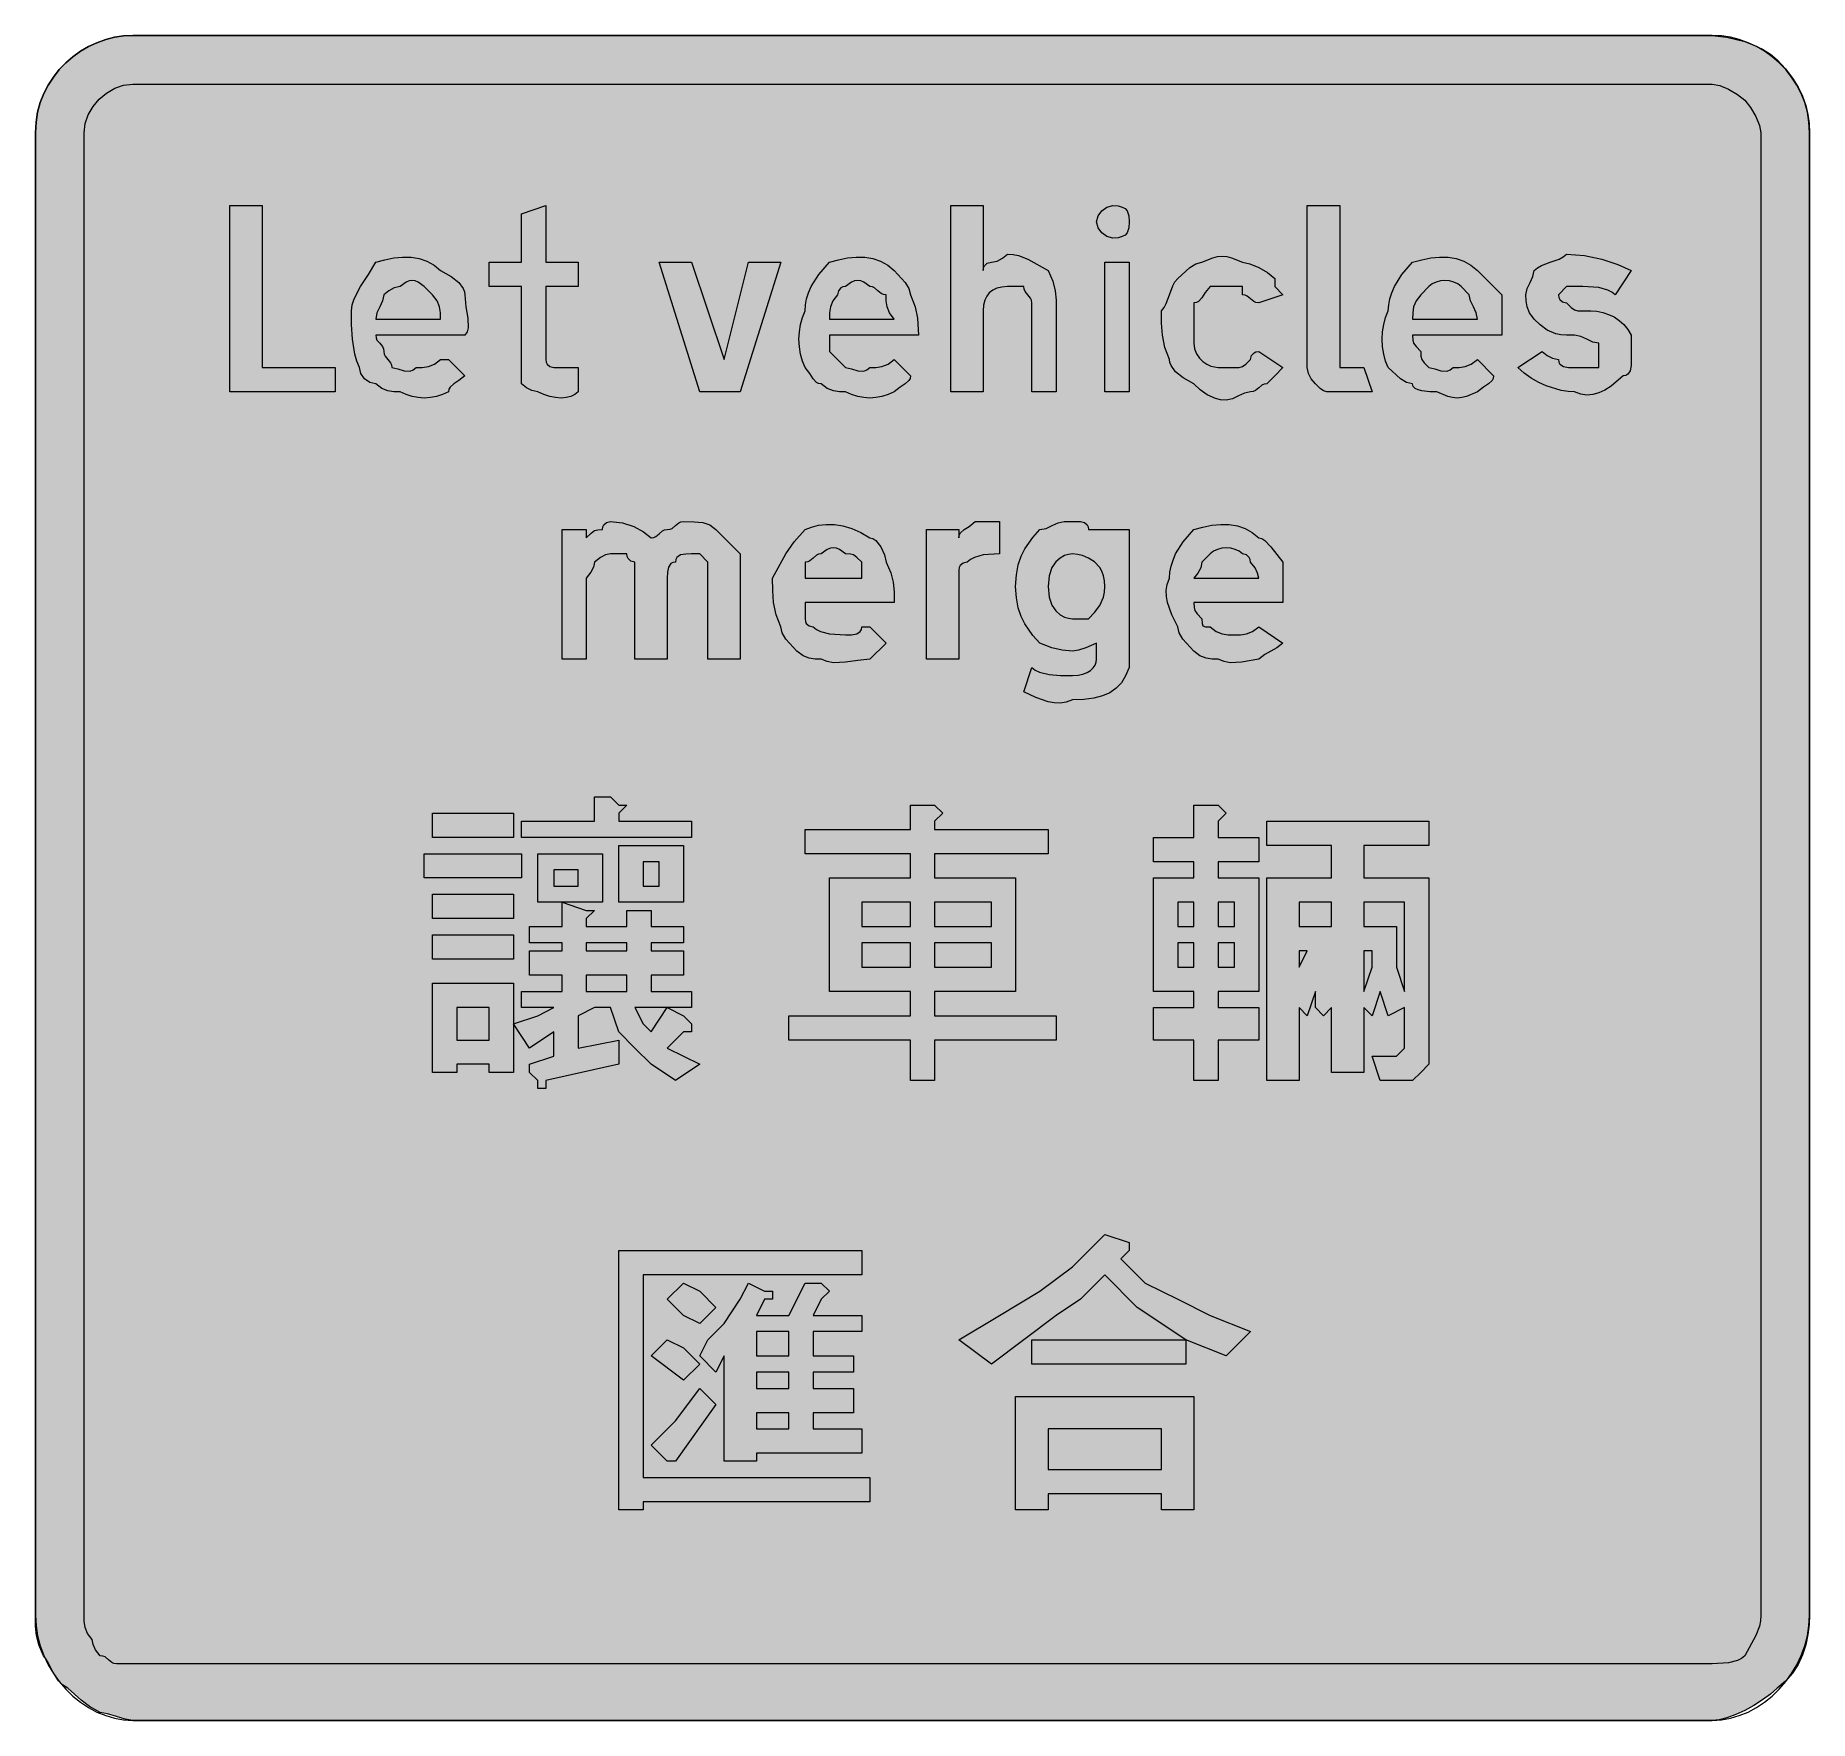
# Model space of a CAD drawing. Header units: metres. Extents: x 153 to 415, y 11 to 261.
import ezdxf

# ---------------------------------------------------------------- set-up
doc = ezdxf.new("R2010")
doc.units = ezdxf.units.M
for name, color, linetype, true_color in [('FILL_BLUE_0000FF', 7, 'Continuous', 0x0000ff), ('FILL_WHITE_FFFFFF', 7, 'Continuous', 0xffffff), ('STROKE_BLUE_0000FF', 7, 'Continuous', 0x0000ff)]:
    doc.layers.add(name, color=color, linetype=linetype, true_color=true_color)

msp = doc.modelspace()

# ---------------------------------------------------------------- hatches: boundary and pattern name
at = {"layer": 'FILL_BLUE_0000FF', "true_color": 0x0000ff}
h = msp.add_hatch(color=7, dxfattribs=at)
h.dxf.hatch_style = 1
h.paths.add_polyline_path([(400.95, 253.44), (402.04, 253.23), (403.35, 252.69), (404.66, 251.92), (405.75, 251.04), (406.63, 249.95), (407.4, 248.64), (407.94, 247.33), (408.15, 246.24), (408.15, 26.64), (408.1, 25.79), (407.94, 25.03), (407.4, 23.64), (405.75, 20.64), (405.25, 20.24), (404.66, 19.95), (403.35, 19.59), (400.95, 19.44), (166.95, 19.44), (164.55, 19.44), (164.15, 19.49), (163.84, 19.63), (163.35, 20.04), (162.86, 20.45), (162.55, 20.59), (162.15, 20.64), (161.46, 21.52), (161.1, 22.29), (160.95, 23.04), (160.26, 23.94), (159.9, 24.84), (159.77, 25.74), (159.75, 26.64), (159.75, 246.24), (159.91, 247.58), (160.37, 248.88), (161.08, 250.1), (162, 251.19), (163.09, 252.11), (164.31, 252.82), (165.61, 253.28), (166.95, 253.44), (400.95, 253.44)])
at = {"layer": 'FILL_WHITE_FFFFFF', "true_color": 0xffffff}
h = msp.add_hatch(color=7, dxfattribs=at)
h.dxf.hatch_style = 1
h.paths.add_polyline_path([(400.95, 260.64), (403.12, 260.41), (405.75, 259.74), (407.09, 259.23), (408.37, 258.61), (409.55, 257.88), (410.55, 257.04), (411.79, 255.69), (412.82, 254.34), (413.65, 252.99), (414.3, 251.64), (414.78, 250.29), (415.11, 248.94), (415.29, 247.59), (415.35, 246.24), (415.35, 26.64), (415.29, 25.24), (415.11, 23.77), (414.78, 22.27), (414.3, 20.79), (413.65, 19.36), (412.82, 18.03), (411.79, 16.85), (410.55, 15.84), (409.55, 14.94), (408.37, 14.08), (407.09, 13.27), (405.75, 12.54), (404.41, 11.93), (403.12, 11.45), (401.95, 11.15), (400.95, 11.04), (166.95, 11.04), (165.86, 11.23), (164.55, 11.64), (163.24, 12.05), (162.15, 12.24), (160.56, 13.14), (159.3, 14.04), (157.35, 15.84), (156.56, 16.34), (155.94, 16.93), (155.1, 18.24), (154.48, 19.55), (154.15, 20.14), (153.75, 20.64), (153.06, 22.25), (152.7, 23.64), (152.57, 25.03), (152.55, 26.64), (152.55, 246.24), (152.63, 247.79), (152.87, 249.27), (153.26, 250.69), (153.79, 252.03), (154.44, 253.3), (155.21, 254.49), (156.08, 255.59), (157.05, 256.59), (158.1, 257.5), (159.23, 258.3), (160.42, 258.99), (161.66, 259.57), (162.95, 260.03), (164.26, 260.37), (165.6, 260.57), (166.95, 260.64), (400.95, 260.64)])
h = msp.add_hatch(color=7, dxfattribs=at)
h.dxf.hatch_style = 1
h.paths.add_polyline_path([(181.35, 235.44), (186.15, 235.44), (186.15, 211.44), (196.95, 211.44), (196.95, 207.84), (181.35, 207.84), (181.35, 235.44)])
h = msp.add_hatch(color=7, dxfattribs=at)
h.dxf.hatch_style = 1
h.paths.add_polyline_path([(228.2, 212.24), (228.34, 211.95), (228.75, 211.59), (229.35, 211.44), (231.75, 211.44), (232.95, 211.44), (232.95, 207.84), (232.45, 207.45), (231.84, 207.16), (231.16, 207), (230.4, 206.94), (229.59, 207), (228.73, 207.16), (227.85, 207.45), (226.95, 207.84), (226.07, 208.03), (225.3, 208.44), (224.55, 209.04), (224.55, 211.44), (224.55, 223.44), (219.75, 223.44), (219.75, 227.04), (224.55, 227.04), (224.55, 234.24), (228.15, 235.44), (228.15, 227.04), (232.95, 227.04), (232.95, 223.44), (228.15, 223.44), (228.15, 212.64), (228.2, 212.24)])
h = msp.add_hatch(color=7, dxfattribs=at)
h.dxf.hatch_style = 1
h.paths.add_polyline_path([(292.95, 235.44), (292.95, 225.84), (293, 226.24), (293.14, 226.53), (293.55, 226.89), (294.15, 227.04), (295.03, 227.23), (295.8, 227.64), (296.55, 228.24), (297.4, 228.19), (298.16, 228.03), (299.55, 227.49), (302.55, 225.84), (303.24, 224.23), (303.6, 222.84), (303.73, 221.45), (303.75, 219.84), (303.75, 207.84), (300.15, 207.84), (300.15, 219.84), (300.15, 221.04), (300.1, 221.44), (299.96, 221.75), (299.55, 222.24), (299.14, 222.73), (299, 223.04), (298.95, 223.44), (296.55, 223.44), (295.71, 223.38), (294.97, 223.21), (294.36, 222.93), (293.85, 222.54), (293.46, 222.03), (293.17, 221.41), (293.01, 220.68), (292.95, 219.84), (292.95, 207.84), (288.15, 207.84), (288.15, 235.44), (292.95, 235.44)])
h = msp.add_hatch(color=7, dxfattribs=at)
h.dxf.hatch_style = 1
h.paths.add_polyline_path([(314.51, 232.16), (314.25, 231.39), (313.96, 231.08), (313.54, 230.85), (312.94, 230.69), (312.15, 230.64), (311.27, 230.85), (310.5, 231.39), (309.96, 232.16), (309.75, 233.04), (309.96, 233.92), (310.5, 234.69), (311.27, 235.23), (312.15, 235.44), (312.94, 235.39), (313.54, 235.23), (313.96, 235), (314.25, 234.69), (314.51, 233.92), (314.55, 233.04), (314.51, 232.16)])
h = msp.add_hatch(color=7, dxfattribs=at)
h.dxf.hatch_style = 1
h.paths.add_polyline_path([(340.95, 235.44), (345.75, 235.44), (345.75, 212.64), (345.75, 211.44), (346.95, 211.44), (348.15, 211.44), (349.35, 211.44), (350.55, 207.84), (346.95, 207.84), (344.55, 207.84), (343.84, 207.86), (343.35, 207.99), (342.86, 208.35), (342.15, 209.04), (341.55, 209.79), (341.14, 210.56), (340.95, 211.44), (340.95, 235.44)])
h = msp.add_hatch(color=7, dxfattribs=at)
h.dxf.hatch_style = 1
h.paths.add_polyline_path([(204.75, 207.99), (203.85, 208.35), (202.95, 209.04), (202.07, 209.25), (201.3, 209.79), (200.76, 210.56), (200.55, 211.44), (200.15, 212.39), (199.86, 213.43), (199.5, 215.64), (199.37, 217.85), (199.35, 219.84), (199.46, 220.74), (199.74, 221.64), (200.7, 223.44), (201.88, 225.24), (202.95, 227.04), (204.3, 227.43), (205.63, 227.7), (206.94, 227.82), (208.2, 227.79), (209.41, 227.59), (210.54, 227.21), (211.6, 226.63), (212.55, 225.84), (214.12, 224.94), (215.25, 224.04), (215.92, 223.14), (216.09, 222.69), (216.15, 222.24), (216.32, 220.46), (216.6, 218.79), (216.66, 217.35), (216.49, 216.74), (216.15, 216.24), (202.95, 216.24), (203, 215.84), (203.14, 215.53), (203.55, 215.04), (203.96, 214.55), (204.1, 214.24), (204.15, 213.84), (204.2, 213.44), (204.34, 213.13), (204.75, 212.64), (205.16, 212.15), (205.3, 211.84), (205.35, 211.44), (206.25, 211.27), (207.15, 210.99), (208.05, 210.93), (208.5, 211.1), (208.95, 211.44), (209.85, 211.46), (210.75, 211.59), (211.65, 211.95), (212.55, 212.64), (213.75, 212.64), (216.15, 210.24), (215.27, 209.53), (214.5, 209.04), (213.96, 208.55), (213.8, 208.24), (213.75, 207.84), (212.85, 207.45), (211.95, 207.16), (211.05, 207), (210.15, 206.94), (209.25, 207), (208.35, 207.16), (207.45, 207.45), (206.55, 207.84), (205.65, 207.86), (204.75, 207.99)])
h.paths.add_polyline_path([(212.53, 219.54), (212.4, 220.44), (212.04, 221.34), (211.35, 222.24), (210.15, 223.44), (209.25, 224.11), (208.8, 224.28), (208.35, 224.34), (207.9, 224.28), (207.45, 224.11), (206.55, 223.44), (205.67, 223.25), (204.9, 222.84), (204.15, 222.24), (203.96, 221.34), (203.55, 220.44), (203.14, 219.54), (202.95, 218.64), (212.55, 218.64), (212.53, 219.54)], flags=16)
h = msp.add_hatch(color=7, dxfattribs=at)
h.dxf.hatch_style = 1
h.paths.add_polyline_path([(262.95, 227.04), (256.95, 207.84), (250.95, 207.84), (244.95, 227.04), (249.75, 227.04), (254.55, 212.64), (258.15, 227.04), (262.95, 227.04)])
h = msp.add_hatch(color=7, dxfattribs=at)
h.dxf.hatch_style = 1
h.paths.add_polyline_path([(270.75, 207.99), (269.85, 208.35), (268.95, 209.04), (268.55, 209.09), (268.24, 209.25), (267.75, 209.79), (267.26, 210.56), (266.55, 211.44), (266.16, 212.39), (265.87, 213.43), (265.71, 214.52), (265.65, 215.64), (265.71, 216.76), (265.87, 217.85), (266.16, 218.89), (266.55, 219.84), (266.61, 220.74), (266.77, 221.64), (267.06, 222.54), (267.45, 223.44), (268.57, 225.24), (270.15, 227.04), (271.5, 227.43), (272.83, 227.7), (274.14, 227.82), (275.4, 227.79), (276.61, 227.59), (277.74, 227.21), (278.8, 226.63), (279.75, 225.84), (281.4, 224.04), (281.94, 223.14), (282.15, 222.24), (282.84, 220.46), (283.2, 218.79), (283.35, 216.24), (270.15, 216.24), (270.15, 213.84), (272.55, 211.44), (273.45, 211.27), (274.35, 210.99), (275.25, 210.93), (275.7, 211.1), (276.15, 211.44), (277.05, 211.46), (277.95, 211.59), (278.85, 211.95), (279.75, 212.64), (282.15, 210.24), (282.1, 209.84), (281.94, 209.53), (281.4, 209.04), (280.63, 208.55), (279.75, 207.84), (278.85, 207.45), (277.95, 207.16), (277.05, 207), (276.15, 206.94), (275.25, 207), (274.35, 207.16), (273.45, 207.45), (272.55, 207.84), (271.65, 207.86), (270.75, 207.99)])
h.paths.add_polyline_path([(279.06, 219.54), (278.7, 220.44), (278.57, 221.34), (278.55, 222.24), (278.15, 222.29), (277.84, 222.43), (277.35, 222.84), (276.86, 223.25), (276.55, 223.39), (276.15, 223.44), (275.25, 224.11), (274.8, 224.28), (274.35, 224.34), (273.9, 224.28), (273.45, 224.11), (272.55, 223.44), (272.15, 223.39), (271.86, 223.25), (271.5, 222.84), (271.35, 222.24), (270.66, 221.34), (270.3, 220.44), (270.17, 219.54), (270.15, 218.64), (279.75, 218.64), (279.06, 219.54)], flags=16)
h = msp.add_hatch(color=7, dxfattribs=at)
h.dxf.hatch_style = 1
h.paths.add_polyline_path([(310.95, 207.84), (310.95, 227.04), (314.55, 227.04), (314.55, 207.84), (310.95, 207.84)])
h = msp.add_hatch(color=7, dxfattribs=at)
h.dxf.hatch_style = 1
h.paths.add_polyline_path([(330.15, 211.44), (330.86, 211.46), (331.35, 211.59), (331.84, 211.95), (332.55, 212.64), (332.7, 213.24), (333.06, 213.65), (333.35, 213.79), (333.75, 213.84), (337.35, 211.44), (336.15, 210.24), (334.95, 209.04), (334.55, 208.99), (334.24, 208.85), (333.75, 208.44), (333.26, 208.03), (332.95, 207.89), (332.55, 207.84), (331.65, 207.65), (330.75, 207.24), (329.85, 206.83), (328.95, 206.64), (328.1, 206.69), (327.36, 206.85), (326.1, 207.39), (325.07, 208.16), (324.15, 209.04), (322.57, 209.94), (321.45, 210.84), (320.78, 211.74), (320.61, 212.19), (320.55, 212.64), (319.86, 214.44), (319.5, 216.24), (319.37, 218.04), (319.35, 219.84), (319.75, 220.34), (320.06, 220.93), (320.55, 222.24), (321.04, 223.55), (321.35, 224.14), (321.75, 224.64), (323.55, 226.29), (324.45, 226.83), (325.35, 227.04), (326.96, 227.71), (327.67, 227.88), (328.35, 227.94), (329.03, 227.88), (329.74, 227.71), (331.35, 227.04), (332.44, 226.83), (333.75, 226.29), (335.06, 225.52), (336.15, 224.64), (336.15, 223.44), (337.35, 222.24), (333.75, 221.04), (333.35, 221.09), (333.04, 221.23), (332.55, 221.64), (332.06, 222.05), (331.75, 222.19), (331.35, 222.24), (331.35, 223.44), (326.55, 223.44), (325.84, 222.56), (325.35, 221.79), (324.86, 221.25), (324.55, 221.09), (324.15, 221.04), (324.15, 215.04), (324.26, 214.2), (324.54, 213.46), (324.97, 212.85), (325.5, 212.34), (326.08, 211.95), (326.68, 211.66), (327.75, 211.44), (330.15, 211.44)])
h = msp.add_hatch(color=7, dxfattribs=at)
h.dxf.hatch_style = 1
h.paths.add_polyline_path([(357.9, 207.99), (357.37, 208.13), (356.94, 208.35), (356.66, 208.64), (356.55, 209.04), (355.65, 209.25), (354.75, 209.79), (352.95, 211.44), (352.56, 212.39), (352.27, 213.43), (352.11, 214.52), (352.05, 215.64), (352.11, 216.76), (352.27, 217.85), (352.56, 218.89), (352.95, 219.84), (353.01, 220.74), (353.17, 221.64), (353.46, 222.54), (353.85, 223.44), (354.97, 225.24), (356.55, 227.04), (357.9, 227.43), (359.23, 227.7), (360.54, 227.82), (361.8, 227.79), (363.01, 227.59), (364.14, 227.21), (365.2, 226.63), (366.15, 225.84), (369.75, 222.24), (369.75, 216.24), (356.55, 216.24), (356.57, 215.53), (356.7, 215.04), (357.06, 214.55), (357.75, 213.84), (357.77, 213.13), (357.9, 212.64), (358.26, 212.15), (358.95, 211.44), (359.85, 211.27), (360.75, 210.99), (361.65, 210.93), (362.1, 211.1), (362.55, 211.44), (363.45, 211.46), (364.35, 211.59), (365.25, 211.95), (366.15, 212.64), (368.55, 210.24), (368.5, 209.84), (368.34, 209.53), (367.8, 209.04), (367.03, 208.55), (366.15, 207.84), (364.54, 207.16), (363.83, 207), (363.15, 206.94), (362.47, 207), (361.76, 207.16), (360.15, 207.84), (359.08, 207.86), (357.9, 207.99)])
h.paths.add_polyline_path([(365.96, 219.54), (365.55, 220.44), (365.14, 221.34), (364.95, 222.24), (363.75, 223.44), (363.25, 223.83), (362.66, 224.11), (362.02, 224.28), (361.35, 224.34), (360.68, 224.28), (360.04, 224.11), (359.45, 223.83), (358.95, 223.44), (357.75, 222.24), (357.06, 221.34), (356.7, 220.44), (356.57, 219.54), (356.55, 218.64), (366.15, 218.64), (365.96, 219.54)], flags=16)
h = msp.add_hatch(color=7, dxfattribs=at)
h.dxf.hatch_style = 1
h.paths.add_polyline_path([(380.06, 220.35), (380.55, 219.99), (381.04, 219.86), (381.75, 219.84), (382.95, 219.84), (383.85, 219.78), (384.73, 219.61), (385.59, 219.33), (386.4, 218.94), (387.16, 218.43), (387.84, 217.81), (388.45, 217.08), (388.95, 216.24), (388.95, 212.64), (388.93, 211.76), (388.8, 210.99), (388.44, 210.45), (388.15, 210.29), (387.75, 210.24), (385.95, 208.68), (385.05, 208.11), (384.15, 207.69), (383.25, 207.44), (382.35, 207.37), (381.45, 207.5), (380.55, 207.84), (379.6, 207.9), (378.56, 208.06), (376.35, 208.74), (375.23, 209.25), (374.14, 209.86), (373.1, 210.6), (372.15, 211.44), (375.75, 213.84), (376.5, 213.24), (377.27, 212.83), (378.15, 212.64), (378.2, 212.24), (378.36, 211.95), (378.9, 211.59), (379.67, 211.46), (380.55, 211.44), (382.95, 211.44), (384.15, 211.44), (384.15, 213.84), (384.15, 215.04), (383.25, 215.23), (382.35, 215.64), (381.45, 216.05), (380.55, 216.24), (379.35, 216.24), (378.5, 216.29), (377.76, 216.45), (376.5, 216.99), (375.47, 217.76), (374.55, 218.64), (373.86, 219.54), (373.5, 220.44), (373.37, 221.34), (373.35, 222.24), (373.54, 223.14), (373.95, 224.04), (374.36, 224.94), (374.55, 225.84), (375.05, 226.24), (375.64, 226.55), (376.95, 227.04), (378.26, 227.53), (378.85, 227.84), (379.35, 228.24), (382.03, 228.03), (384.6, 227.49), (386.94, 226.72), (388.95, 225.84), (386.55, 222.24), (386.05, 222.64), (385.46, 222.93), (384.15, 223.29), (381.75, 223.44), (379.35, 223.44), (378.15, 222.24), (378.2, 221.84), (378.34, 221.55), (378.75, 221.19), (379.35, 221.04), (380.06, 220.35)])
h = msp.add_hatch(color=7, dxfattribs=at)
h.dxf.hatch_style = 1
h.paths.add_polyline_path([(234.15, 186.24), (234.86, 186.93), (235.35, 187.29), (235.84, 187.42), (236.55, 187.44), (236.6, 187.84), (236.74, 188.13), (237.15, 188.49), (237.75, 188.64), (239.53, 188.43), (241.2, 187.89), (242.64, 187.12), (243.75, 186.24), (244.15, 186.29), (244.46, 186.43), (244.95, 186.84), (245.44, 187.25), (245.75, 187.39), (246.15, 187.44), (246.55, 187.49), (246.86, 187.63), (247.35, 188.04), (247.84, 188.45), (248.15, 188.59), (248.55, 188.64), (250.14, 188.62), (251.4, 188.49), (252.43, 188.13), (253.35, 187.44), (256.95, 183.84), (256.95, 182.64), (256.95, 168.24), (252.15, 168.24), (252.15, 181.44), (252.15, 182.64), (250.95, 183.84), (249.75, 183.84), (248.87, 183.82), (248.1, 183.69), (247.56, 183.33), (247.4, 183.04), (247.35, 182.64), (246.95, 182.59), (246.66, 182.43), (246.3, 181.89), (246.17, 181.12), (246.15, 180.24), (246.15, 168.24), (241.35, 168.24), (241.35, 181.44), (241.35, 182.64), (240.75, 182.79), (240.34, 183.15), (240.2, 183.44), (240.15, 183.84), (237.75, 183.84), (237, 183.69), (236.23, 183.33), (235.35, 182.64), (235.2, 181.89), (234.84, 181.12), (234.15, 180.24), (234.15, 168.24), (230.55, 168.24), (230.55, 187.44), (234.15, 187.44), (234.15, 186.24)])
h = msp.add_hatch(color=7, dxfattribs=at)
h.dxf.hatch_style = 1
h.paths.add_polyline_path([(267.15, 168.39), (266.25, 168.75), (265.35, 169.44), (263.7, 171.24), (263.16, 172.14), (262.95, 173.04), (262.26, 174.84), (261.9, 176.64), (261.77, 178.44), (261.75, 180.24), (263.7, 183.84), (264.96, 185.64), (266.55, 187.44), (267.5, 187.83), (268.56, 188.1), (269.69, 188.22), (270.9, 188.19), (272.16, 187.99), (273.47, 187.61), (274.8, 187.03), (276.15, 186.24), (276.6, 186.13), (277.03, 185.85), (277.8, 184.89), (278.34, 183.71), (278.55, 182.64), (279.24, 181.03), (279.6, 179.64), (279.73, 178.25), (279.75, 176.64), (266.55, 176.64), (266.55, 174.24), (266.6, 173.84), (266.74, 173.55), (267.15, 173.19), (267.75, 173.04), (268.25, 172.64), (268.84, 172.35), (270.15, 171.99), (272.55, 171.84), (273.43, 171.86), (274.2, 171.99), (274.74, 172.35), (274.9, 172.64), (274.95, 173.04), (276.15, 173.04), (278.55, 170.64), (276.15, 168.24), (274.35, 168.07), (272.55, 167.79), (270.75, 167.73), (269.85, 167.9), (268.95, 168.24), (268.05, 168.26), (267.15, 168.39)])
h.paths.add_polyline_path([(274.95, 182.64), (274.24, 183.33), (273.75, 183.69), (273.26, 183.82), (272.55, 183.84), (271.65, 184.51), (271.2, 184.68), (270.75, 184.74), (270.3, 184.68), (269.85, 184.51), (268.95, 183.84), (268.55, 183.79), (268.24, 183.65), (267.75, 183.24), (267.26, 182.83), (266.95, 182.69), (266.55, 182.64), (266.55, 180.24), (274.95, 180.24), (274.95, 182.64)], flags=16)
h = msp.add_hatch(color=7, dxfattribs=at)
h.dxf.hatch_style = 1
h.paths.add_polyline_path([(289.4, 186.64), (289.56, 186.95), (290.1, 187.44), (290.87, 187.93), (291.75, 188.64), (295.35, 188.64), (295.35, 183.84), (292.95, 183.69), (291.64, 183.33), (291.05, 183.04), (290.55, 182.64), (289.95, 182.49), (289.54, 182.13), (289.4, 181.84), (289.35, 181.44), (289.35, 180.24), (289.35, 168.24), (284.55, 168.24), (284.55, 187.44), (289.35, 187.44), (289.35, 186.24), (289.4, 186.64)])
h = msp.add_hatch(color=7, dxfattribs=at)
h.dxf.hatch_style = 1
h.paths.add_polyline_path([(303.11, 169.95), (301.35, 170.64), (300.28, 171.78), (299.1, 173.49), (298.57, 174.59), (298.14, 175.87), (297.86, 177.35), (297.75, 179.04), (297.86, 180.73), (298.14, 182.21), (298.57, 183.49), (299.1, 184.59), (300.28, 186.3), (301.35, 187.44), (302.25, 187.63), (303.15, 188.04), (304.05, 188.45), (304.95, 188.64), (306.15, 188.64), (307.35, 188.64), (307.95, 188.49), (308.36, 188.13), (308.5, 187.84), (308.55, 187.44), (310.95, 187.44), (314.55, 187.44), (314.55, 167.04), (314.04, 165.8), (313.41, 164.77), (312.63, 163.94), (311.7, 163.29), (310.6, 162.81), (309.32, 162.48), (307.84, 162.3), (306.15, 162.24), (305.25, 161.9), (304.35, 161.75), (303.45, 161.78), (302.55, 161.94), (300.75, 162.58), (298.95, 163.44), (300.15, 167.04), (300.65, 166.64), (301.26, 166.35), (302.7, 165.99), (304.37, 165.86), (306.15, 165.84), (306.99, 165.89), (307.72, 166.05), (308.34, 166.28), (308.85, 166.59), (309.24, 166.95), (309.52, 167.36), (309.69, 167.79), (309.75, 168.24), (309.75, 170.64), (308.17, 169.95), (307.05, 169.59), (306.15, 169.44), (304.65, 169.59), (303.11, 169.95)])
h.paths.add_polyline_path([(305.01, 183.59), (304.35, 183.24), (303.69, 182.67), (303.11, 181.81), (302.7, 180.62), (302.55, 179.04), (302.7, 177.46), (303.11, 176.26), (303.69, 175.41), (304.35, 174.84), (305.01, 174.49), (305.59, 174.31), (306.15, 174.24), (308.55, 174.24), (309.43, 175.16), (310.2, 176.19), (310.74, 177.45), (310.9, 178.19), (310.95, 179.04), (310.9, 179.88), (310.74, 180.62), (310.51, 181.27), (310.2, 181.81), (309.43, 182.67), (308.55, 183.24), (307.67, 183.59), (306.9, 183.76), (306.15, 183.84), (305.59, 183.76), (305.01, 183.59)], flags=16)
h = msp.add_hatch(color=7, dxfattribs=at)
h.dxf.hatch_style = 1
h.paths.add_polyline_path([(325.95, 168.39), (325.05, 168.75), (324.15, 169.44), (322.5, 171.24), (321.96, 172.14), (321.75, 173.04), (320.89, 174.84), (320.25, 176.64), (320.09, 177.54), (320.06, 178.44), (320.21, 179.34), (320.55, 180.24), (320.61, 181.14), (320.78, 182.04), (321.06, 182.94), (321.45, 183.84), (322.57, 185.64), (324.15, 187.44), (325.5, 187.83), (326.83, 188.1), (328.14, 188.22), (329.4, 188.19), (330.61, 187.99), (331.74, 187.61), (332.8, 187.03), (333.75, 186.24), (334.2, 186.13), (334.65, 185.85), (335.55, 184.89), (337.35, 182.64), (337.35, 176.64), (324.15, 176.64), (324.17, 175.93), (324.3, 175.44), (324.66, 174.95), (325.35, 174.24), (325.37, 173.55), (325.5, 173.19), (325.86, 173.06), (326.55, 173.04), (327.45, 172.35), (328.35, 171.99), (329.25, 171.86), (330.15, 171.84), (331.05, 171.86), (331.95, 171.99), (332.85, 172.35), (333.75, 173.04), (337.35, 170.64), (336.45, 169.93), (335.55, 169.44), (334.65, 168.95), (333.75, 168.24), (331.2, 167.79), (329.53, 167.73), (328.65, 167.9), (327.75, 168.24), (326.85, 168.26), (325.95, 168.39)])
h.paths.add_polyline_path([(333.6, 180.99), (333.24, 181.76), (332.55, 182.64), (332.5, 183.04), (332.36, 183.33), (331.95, 183.69), (331.35, 183.84), (330.85, 184.23), (330.26, 184.51), (329.62, 184.68), (328.95, 184.74), (328.28, 184.68), (327.64, 184.51), (327.05, 184.23), (326.55, 183.84), (325.35, 182.64), (325.16, 181.76), (324.75, 180.99), (324.15, 180.24), (333.75, 180.24), (333.6, 180.99)], flags=16)
h = msp.add_hatch(color=7, dxfattribs=at)
h.dxf.hatch_style = 1
h.paths.add_polyline_path([(235.35, 144.24), (235.35, 147.84), (237.75, 147.84), (238.95, 146.64), (240.15, 146.64), (238.95, 145.44), (238.95, 144.24), (249.75, 144.24), (249.75, 141.84), (224.55, 141.84), (224.55, 144.24), (235.35, 144.24)])
h = msp.add_hatch(color=7, dxfattribs=at)
h.dxf.hatch_style = 1
h.paths.add_polyline_path([(223.35, 145.44), (223.35, 141.84), (211.35, 141.84), (211.35, 145.44), (223.35, 145.44)])
h = msp.add_hatch(color=7, dxfattribs=at)
h.dxf.hatch_style = 1
h.paths.add_polyline_path([(285.75, 144.24), (285.75, 143.04), (302.55, 143.04), (302.55, 139.44), (285.75, 139.44), (285.75, 135.84), (297.75, 135.84), (297.75, 119.04), (285.75, 119.04), (285.75, 115.44), (303.75, 115.44), (303.75, 111.84), (285.75, 111.84), (285.75, 105.84), (282.15, 105.84), (282.15, 111.84), (264.15, 111.84), (264.15, 115.44), (282.15, 115.44), (282.15, 119.04), (270.15, 119.04), (270.15, 135.84), (282.15, 135.84), (282.15, 139.44), (266.55, 139.44), (266.55, 143.04), (282.15, 143.04), (282.15, 146.64), (285.75, 146.64), (286.95, 145.44), (285.75, 144.24)])
h.paths.add_polyline_path([(282.15, 128.64), (282.15, 132.24), (274.95, 132.24), (274.95, 128.64), (282.15, 128.64)], flags=16)
h.paths.add_polyline_path([(274.95, 122.64), (282.15, 122.64), (282.15, 126.24), (274.95, 126.24), (274.95, 122.64)], flags=16)
h.paths.add_polyline_path([(285.75, 132.24), (285.75, 128.64), (294.15, 128.64), (294.15, 132.24), (285.75, 132.24)], flags=16)
h.paths.add_polyline_path([(294.15, 126.24), (285.75, 126.24), (285.75, 122.64), (294.15, 122.64), (294.15, 126.24)], flags=16)
h = msp.add_hatch(color=7, dxfattribs=at)
h.dxf.hatch_style = 1
h.paths.add_polyline_path([(327.75, 146.64), (328.95, 145.44), (327.75, 144.24), (327.75, 141.84), (333.75, 141.84), (333.75, 138.24), (327.75, 138.24), (327.75, 135.84), (333.75, 135.84), (333.75, 119.04), (327.75, 119.04), (327.75, 116.64), (333.75, 116.64), (333.75, 111.84), (327.75, 111.84), (327.75, 105.84), (324.15, 105.84), (324.15, 111.84), (318.15, 111.84), (318.15, 116.64), (324.15, 116.64), (324.15, 119.04), (318.15, 119.04), (318.15, 135.84), (324.15, 135.84), (324.15, 138.24), (318.15, 138.24), (318.15, 141.84), (324.15, 141.84), (324.15, 146.64), (326.55, 146.64), (327.75, 146.64)])
h.paths.add_polyline_path([(330.15, 128.64), (330.15, 132.24), (327.75, 132.24), (327.75, 128.64), (330.15, 128.64)], flags=16)
h.paths.add_polyline_path([(327.75, 122.64), (330.15, 122.64), (330.15, 126.24), (327.75, 126.24), (327.75, 122.64)], flags=16)
h.paths.add_polyline_path([(321.75, 132.24), (321.75, 128.64), (324.15, 128.64), (324.15, 132.24), (321.75, 132.24)], flags=16)
h.paths.add_polyline_path([(324.15, 126.24), (321.75, 126.24), (321.75, 122.64), (324.15, 122.64), (324.15, 126.24)], flags=16)
h = msp.add_hatch(color=7, dxfattribs=at)
h.dxf.hatch_style = 1
h.paths.add_polyline_path([(349.35, 135.84), (358.95, 135.84), (358.95, 109.44), (358.95, 108.24), (357.75, 107.04), (356.55, 105.84), (354.15, 105.84), (351.75, 105.84), (350.55, 109.44), (352.95, 109.44), (354.15, 109.44), (355.35, 110.64), (355.35, 111.84), (355.35, 116.64), (352.95, 115.44), (351.75, 119.04), (350.55, 115.44), (349.35, 116.64), (349.35, 107.04), (344.55, 107.04), (344.55, 116.64), (343.35, 115.44), (342.15, 116.64), (342.15, 119.04), (340.95, 115.44), (339.75, 116.64), (339.75, 105.84), (334.95, 105.84), (334.95, 135.84), (344.55, 135.84), (344.55, 140.64), (334.95, 140.64), (334.95, 144.24), (358.95, 144.24), (358.95, 140.64), (349.35, 140.64), (349.35, 135.84)])
h.paths.add_polyline_path([(340.95, 125.04), (339.75, 125.04), (339.75, 122.64), (340.95, 125.04)], flags=16)
h.paths.add_polyline_path([(349.35, 119.04), (350.55, 122.64), (350.55, 125.04), (349.35, 125.04), (349.35, 119.04)], flags=16)
h.paths.add_polyline_path([(355.35, 132.24), (349.35, 132.24), (349.35, 128.64), (354.15, 128.64), (354.15, 122.64), (355.35, 119.04), (355.35, 132.24)], flags=16)
h.paths.add_polyline_path([(344.55, 132.24), (339.75, 132.24), (339.75, 128.64), (344.55, 128.64), (344.55, 132.24)], flags=16)
h = msp.add_hatch(color=7, dxfattribs=at)
h.dxf.hatch_style = 1
h.paths.add_polyline_path([(224.55, 139.44), (224.55, 135.84), (210.15, 135.84), (210.15, 139.44), (224.55, 139.44)])
h = msp.add_hatch(color=7, dxfattribs=at)
h.dxf.hatch_style = 1
h.paths.add_polyline_path([(236.55, 132.24), (226.95, 132.24), (226.95, 139.44), (236.55, 139.44), (236.55, 132.24)])
h.paths.add_polyline_path([(232.95, 137.04), (229.35, 137.04), (229.35, 134.64), (232.95, 134.64), (232.95, 137.04)], flags=16)
h = msp.add_hatch(color=7, dxfattribs=at)
h.dxf.hatch_style = 1
h.paths.add_polyline_path([(248.55, 132.24), (238.95, 132.24), (238.95, 140.64), (248.55, 140.64), (248.55, 132.24)])
h.paths.add_polyline_path([(244.95, 138.24), (242.55, 138.24), (242.55, 134.64), (244.95, 134.64), (244.95, 138.24)], flags=16)
h = msp.add_hatch(color=7, dxfattribs=at)
h.dxf.hatch_style = 1
h.paths.add_polyline_path([(223.35, 133.44), (223.35, 129.84), (211.35, 129.84), (211.35, 133.44), (223.35, 133.44)])
h = msp.add_hatch(color=7, dxfattribs=at)
h.dxf.hatch_style = 1
h.paths.add_polyline_path([(248.55, 113.04), (246.15, 110.64), (250.95, 108.24), (247.35, 105.84), (243.75, 108.24), (241.35, 110.64), (238.95, 113.04), (237.75, 116.64), (235.35, 116.64), (232.95, 115.44), (232.95, 110.64), (238.95, 111.84), (238.95, 108.24), (228.15, 105.84), (228.15, 104.64), (226.95, 104.64), (226.95, 105.84), (225.75, 107.04), (225.75, 108.24), (229.35, 109.44), (229.35, 113.04), (225.75, 110.64), (223.35, 114.24), (226.95, 115.44), (229.35, 116.64), (224.55, 116.64), (224.55, 119.04), (230.55, 119.04), (230.55, 121.44), (225.75, 121.44), (225.75, 125.04), (230.55, 125.04), (230.55, 126.24), (225.75, 126.24), (225.75, 128.64), (230.55, 128.64), (230.55, 132.24), (234.15, 131.04), (235.35, 131.04), (234.15, 129.84), (234.15, 128.64), (240.15, 128.64), (240.15, 131.04), (242.55, 131.04), (243.75, 131.04), (243.75, 129.84), (243.75, 128.64), (248.55, 128.64), (248.55, 126.24), (243.75, 126.24), (243.75, 125.04), (248.55, 125.04), (248.55, 121.44), (243.75, 121.44), (243.75, 119.04), (249.75, 119.04), (249.75, 116.64), (246.15, 116.64), (248.55, 115.44), (249.75, 114.24), (249.75, 113.04), (248.55, 113.04)])
h.paths.add_polyline_path([(241.35, 116.64), (242.55, 114.24), (243.75, 113.04), (246.15, 116.64), (241.35, 116.64)], flags=16)
h.paths.add_polyline_path([(234.15, 126.24), (234.15, 125.04), (240.15, 125.04), (240.15, 126.24), (234.15, 126.24)], flags=16)
h.paths.add_polyline_path([(240.15, 121.44), (234.15, 121.44), (234.15, 119.04), (240.15, 119.04), (240.15, 121.44)], flags=16)
h = msp.add_hatch(color=7, dxfattribs=at)
h.dxf.hatch_style = 1
h.paths.add_polyline_path([(223.35, 127.44), (223.35, 123.84), (211.35, 123.84), (211.35, 127.44), (223.35, 127.44)])
h = msp.add_hatch(color=7, dxfattribs=at)
h.dxf.hatch_style = 1
h.paths.add_polyline_path([(223.35, 120.24), (223.35, 107.04), (219.75, 107.04), (219.75, 108.24), (214.95, 108.24), (214.95, 107.04), (211.35, 107.04), (211.35, 120.24), (223.35, 120.24)])
h.paths.add_polyline_path([(219.75, 116.64), (214.95, 116.64), (214.95, 111.84), (219.75, 111.84), (219.75, 116.64)], flags=16)
h = msp.add_hatch(color=7, dxfattribs=at)
h.dxf.hatch_style = 1
h.paths.add_polyline_path([(307.35, 73.44), (303.75, 71.04), (298.95, 67.44), (294.15, 63.84), (289.35, 67.44), (295.35, 71.04), (301.35, 74.64), (306.15, 78.24), (310.95, 83.04), (314.55, 81.84), (314.55, 80.64), (313.35, 79.44), (316.95, 75.84), (321.75, 73.44), (326.55, 71.04), (332.55, 68.64), (328.95, 65.04), (322.95, 67.44), (315.75, 72.24), (310.95, 77.04), (307.35, 73.44)])
h = msp.add_hatch(color=7, dxfattribs=at)
h.dxf.hatch_style = 1
h.paths.add_polyline_path([(238.95, 80.64), (274.95, 80.64), (274.95, 77.04), (242.55, 77.04), (242.55, 47.04), (276.15, 47.04), (276.15, 43.44), (242.55, 43.44), (242.55, 42.24), (238.95, 42.24), (238.95, 80.64)])
h = msp.add_hatch(color=7, dxfattribs=at)
h.dxf.hatch_style = 1
h.paths.add_polyline_path([(248.55, 71.04), (246.15, 73.44), (248.55, 75.84), (250.95, 74.64), (253.35, 72.24), (250.95, 69.84), (248.55, 71.04)])
h = msp.add_hatch(color=7, dxfattribs=at)
h.dxf.hatch_style = 1
h.paths.add_polyline_path([(258.15, 75.84), (260.55, 74.64), (261.75, 74.64), (261.75, 73.44), (260.55, 73.44), (259.35, 71.04), (264.15, 71.04), (266.55, 75.84), (268.95, 75.84), (270.15, 74.64), (268.95, 73.44), (267.75, 71.04), (274.95, 71.04), (274.95, 68.64), (267.75, 68.64), (267.75, 65.04), (273.75, 65.04), (273.75, 62.64), (267.75, 62.64), (267.75, 60.24), (273.75, 60.24), (273.75, 56.64), (267.75, 56.64), (267.75, 54.24), (274.95, 54.24), (274.95, 50.64), (259.35, 50.64), (259.35, 49.44), (254.55, 49.44), (254.55, 65.04), (253.35, 62.64), (250.95, 65.04), (252.15, 67.44), (254.55, 69.84), (256.95, 73.44), (258.15, 75.84)])
h.paths.add_polyline_path([(259.35, 60.24), (264.15, 60.24), (264.15, 62.64), (259.35, 62.64), (259.35, 60.24)], flags=16)
h.paths.add_polyline_path([(259.35, 56.64), (259.35, 54.24), (264.15, 54.24), (264.15, 56.64), (259.35, 56.64)], flags=16)
h.paths.add_polyline_path([(264.15, 68.64), (259.35, 68.64), (259.35, 65.04), (264.15, 65.04), (264.15, 68.64)], flags=16)
h = msp.add_hatch(color=7, dxfattribs=at)
h.dxf.hatch_style = 1
h.paths.add_polyline_path([(243.75, 65.04), (246.15, 67.44), (248.55, 66.24), (250.95, 63.84), (248.55, 61.44), (243.75, 65.04)])
h = msp.add_hatch(color=7, dxfattribs=at)
h.dxf.hatch_style = 1
h.paths.add_polyline_path([(300.15, 67.44), (322.95, 67.44), (322.95, 63.84), (300.15, 63.84), (300.15, 67.44)])
h = msp.add_hatch(color=7, dxfattribs=at)
h.dxf.hatch_style = 1
h.paths.add_polyline_path([(243.75, 51.84), (247.35, 55.44), (250.95, 60.24), (253.35, 57.84), (247.35, 49.44), (246.15, 49.44), (243.75, 51.84)])
h = msp.add_hatch(color=7, dxfattribs=at)
h.dxf.hatch_style = 1
h.paths.add_polyline_path([(324.15, 59.04), (324.15, 42.24), (319.35, 42.24), (319.35, 44.64), (302.55, 44.64), (302.55, 42.24), (297.75, 42.24), (297.75, 59.04), (324.15, 59.04)])
h.paths.add_polyline_path([(319.35, 54.24), (302.55, 54.24), (302.55, 48.24), (319.35, 48.24), (319.35, 54.24)], flags=16)

# ---------------------------------------------------------------- linework, layer by layer
at = {"layer": 'FILL_BLUE_0000FF', "lineweight": 0, "true_color": 0x0000ff}
msp.add_lwpolyline([(400.95, 253.44), (402.04, 253.23), (403.35, 252.69), (404.66, 251.92), (405.75, 251.04), (406.63, 249.95), (407.4, 248.64), (407.94, 247.33), (408.15, 246.24), (408.15, 26.64), (408.1, 25.79), (407.94, 25.03), (407.4, 23.64), (405.75, 20.64), (405.25, 20.24), (404.66, 19.95), (403.35, 19.59), (400.95, 19.44), (166.95, 19.44), (164.55, 19.44), (164.15, 19.49), (163.84, 19.63), (163.35, 20.04), (162.86, 20.45), (162.55, 20.59), (162.15, 20.64), (161.46, 21.52), (161.1, 22.29), (160.95, 23.04), (160.26, 23.94), (159.9, 24.84), (159.77, 25.74), (159.75, 26.64), (159.75, 246.24), (159.91, 247.58), (160.37, 248.88), (161.08, 250.1), (162, 251.19), (163.09, 252.11), (164.31, 252.82), (165.61, 253.28), (166.95, 253.44)], close=True, dxfattribs=at)
at = {"layer": 'FILL_WHITE_FFFFFF', "lineweight": 0, "true_color": 0xffffff}
for points in [[(400.95, 260.64), (403.12, 260.41), (405.75, 259.74), (407.09, 259.23), (408.37, 258.61), (409.55, 257.88), (410.55, 257.04), (411.79, 255.69), (412.82, 254.34), (413.65, 252.99), (414.3, 251.64), (414.78, 250.29), (415.11, 248.94), (415.29, 247.59), (415.35, 246.24), (415.35, 26.64), (415.29, 25.24), (415.11, 23.77), (414.78, 22.27), (414.3, 20.79), (413.65, 19.36), (412.82, 18.03), (411.79, 16.85), (410.55, 15.84), (409.55, 14.94), (408.37, 14.08), (407.09, 13.27), (405.75, 12.54), (404.41, 11.93), (403.12, 11.45), (401.95, 11.15), (400.95, 11.04), (166.95, 11.04), (165.86, 11.23), (164.55, 11.64), (163.24, 12.05), (162.15, 12.24), (160.56, 13.14), (159.3, 14.04), (157.35, 15.84), (156.56, 16.34), (155.94, 16.93), (155.1, 18.24), (154.48, 19.55), (154.15, 20.14), (153.75, 20.64), (153.06, 22.25), (152.7, 23.64), (152.57, 25.03), (152.55, 26.64), (152.55, 246.24), (152.63, 247.79), (152.87, 249.27), (153.26, 250.69), (153.79, 252.03), (154.44, 253.3), (155.21, 254.49), (156.08, 255.59), (157.05, 256.59), (158.1, 257.5), (159.23, 258.3), (160.42, 258.99), (161.66, 259.57), (162.95, 260.03), (164.26, 260.37), (165.6, 260.57), (166.95, 260.64)], [(181.35, 235.44), (186.15, 235.44), (186.15, 211.44), (196.95, 211.44), (196.95, 207.84), (181.35, 207.84)], [(228.2, 212.24), (228.34, 211.95), (228.75, 211.59), (229.35, 211.44), (231.75, 211.44), (232.95, 211.44), (232.95, 207.84), (232.45, 207.45), (231.84, 207.16), (231.16, 207), (230.4, 206.94), (229.59, 207), (228.73, 207.16), (227.85, 207.45), (226.95, 207.84), (226.07, 208.03), (225.3, 208.44), (224.55, 209.04), (224.55, 211.44), (224.55, 223.44), (219.75, 223.44), (219.75, 227.04), (224.55, 227.04), (224.55, 234.24), (228.15, 235.44), (228.15, 227.04), (232.95, 227.04), (232.95, 223.44), (228.15, 223.44), (228.15, 212.64)], [(292.95, 235.44), (292.95, 225.84), (293, 226.24), (293.14, 226.53), (293.55, 226.89), (294.15, 227.04), (295.03, 227.23), (295.8, 227.64), (296.55, 228.24), (297.4, 228.19), (298.16, 228.03), (299.55, 227.49), (302.55, 225.84), (303.24, 224.23), (303.6, 222.84), (303.73, 221.45), (303.75, 219.84), (303.75, 207.84), (300.15, 207.84), (300.15, 219.84), (300.15, 221.04), (300.1, 221.44), (299.96, 221.75), (299.55, 222.24), (299.14, 222.73), (299, 223.04), (298.95, 223.44), (296.55, 223.44), (295.71, 223.38), (294.97, 223.21), (294.36, 222.93), (293.85, 222.54), (293.46, 222.03), (293.17, 221.41), (293.01, 220.68), (292.95, 219.84), (292.95, 207.84), (288.15, 207.84), (288.15, 235.44)], [(314.51, 232.16), (314.25, 231.39), (313.96, 231.08), (313.54, 230.85), (312.94, 230.69), (312.15, 230.64), (311.27, 230.85), (310.5, 231.39), (309.96, 232.16), (309.75, 233.04), (309.96, 233.92), (310.5, 234.69), (311.27, 235.23), (312.15, 235.44), (312.94, 235.39), (313.54, 235.23), (313.96, 235), (314.25, 234.69), (314.51, 233.92), (314.55, 233.04)], [(340.95, 235.44), (345.75, 235.44), (345.75, 212.64), (345.75, 211.44), (346.95, 211.44), (348.15, 211.44), (349.35, 211.44), (350.55, 207.84), (346.95, 207.84), (344.55, 207.84), (343.84, 207.86), (343.35, 207.99), (342.86, 208.35), (342.15, 209.04), (341.55, 209.79), (341.14, 210.56), (340.95, 211.44)], [(204.75, 207.99), (203.85, 208.35), (202.95, 209.04), (202.07, 209.25), (201.3, 209.79), (200.76, 210.56), (200.55, 211.44), (200.15, 212.39), (199.86, 213.43), (199.5, 215.64), (199.37, 217.85), (199.35, 219.84), (199.46, 220.74), (199.74, 221.64), (200.7, 223.44), (201.88, 225.24), (202.95, 227.04), (204.3, 227.43), (205.63, 227.7), (206.94, 227.82), (208.2, 227.79), (209.41, 227.59), (210.54, 227.21), (211.6, 226.63), (212.55, 225.84), (214.12, 224.94), (215.25, 224.04), (215.92, 223.14), (216.09, 222.69), (216.15, 222.24), (216.32, 220.46), (216.6, 218.79), (216.66, 217.35), (216.49, 216.74), (216.15, 216.24), (202.95, 216.24), (203, 215.84), (203.14, 215.53), (203.55, 215.04), (203.96, 214.55), (204.1, 214.24), (204.15, 213.84), (204.2, 213.44), (204.34, 213.13), (204.75, 212.64), (205.16, 212.15), (205.3, 211.84), (205.35, 211.44), (206.25, 211.27), (207.15, 210.99), (208.05, 210.93), (208.5, 211.1), (208.95, 211.44), (209.85, 211.46), (210.75, 211.59), (211.65, 211.95), (212.55, 212.64), (213.75, 212.64), (216.15, 210.24), (215.27, 209.53), (214.5, 209.04), (213.96, 208.55), (213.8, 208.24), (213.75, 207.84), (212.85, 207.45), (211.95, 207.16), (211.05, 207), (210.15, 206.94), (209.25, 207), (208.35, 207.16), (207.45, 207.45), (206.55, 207.84), (205.65, 207.86)], [(262.95, 227.04), (256.95, 207.84), (250.95, 207.84), (244.95, 227.04), (249.75, 227.04), (254.55, 212.64), (258.15, 227.04)], [(270.75, 207.99), (269.85, 208.35), (268.95, 209.04), (268.55, 209.09), (268.24, 209.25), (267.75, 209.79), (267.26, 210.56), (266.55, 211.44), (266.16, 212.39), (265.87, 213.43), (265.71, 214.52), (265.65, 215.64), (265.71, 216.76), (265.87, 217.85), (266.16, 218.89), (266.55, 219.84), (266.61, 220.74), (266.77, 221.64), (267.06, 222.54), (267.45, 223.44), (268.57, 225.24), (270.15, 227.04), (271.5, 227.43), (272.83, 227.7), (274.14, 227.82), (275.4, 227.79), (276.61, 227.59), (277.74, 227.21), (278.8, 226.63), (279.75, 225.84), (281.4, 224.04), (281.94, 223.14), (282.15, 222.24), (282.84, 220.46), (283.2, 218.79), (283.35, 216.24), (270.15, 216.24), (270.15, 213.84), (272.55, 211.44), (273.45, 211.27), (274.35, 210.99), (275.25, 210.93), (275.7, 211.1), (276.15, 211.44), (277.05, 211.46), (277.95, 211.59), (278.85, 211.95), (279.75, 212.64), (282.15, 210.24), (282.1, 209.84), (281.94, 209.53), (281.4, 209.04), (280.63, 208.55), (279.75, 207.84), (278.85, 207.45), (277.95, 207.16), (277.05, 207), (276.15, 206.94), (275.25, 207), (274.35, 207.16), (273.45, 207.45), (272.55, 207.84), (271.65, 207.86)], [(310.95, 207.84), (310.95, 227.04), (314.55, 227.04), (314.55, 207.84)], [(330.15, 211.44), (330.86, 211.46), (331.35, 211.59), (331.84, 211.95), (332.55, 212.64), (332.7, 213.24), (333.06, 213.65), (333.35, 213.79), (333.75, 213.84), (337.35, 211.44), (336.15, 210.24), (334.95, 209.04), (334.55, 208.99), (334.24, 208.85), (333.75, 208.44), (333.26, 208.03), (332.95, 207.89), (332.55, 207.84), (331.65, 207.65), (330.75, 207.24), (329.85, 206.83), (328.95, 206.64), (328.1, 206.69), (327.36, 206.85), (326.1, 207.39), (325.07, 208.16), (324.15, 209.04), (322.57, 209.94), (321.45, 210.84), (320.78, 211.74), (320.61, 212.19), (320.55, 212.64), (319.86, 214.44), (319.5, 216.24), (319.37, 218.04), (319.35, 219.84), (319.75, 220.34), (320.06, 220.93), (320.55, 222.24), (321.04, 223.55), (321.35, 224.14), (321.75, 224.64), (323.55, 226.29), (324.45, 226.83), (325.35, 227.04), (326.96, 227.71), (327.67, 227.88), (328.35, 227.94), (329.03, 227.88), (329.74, 227.71), (331.35, 227.04), (332.44, 226.83), (333.75, 226.29), (335.06, 225.52), (336.15, 224.64), (336.15, 223.44), (337.35, 222.24), (333.75, 221.04), (333.35, 221.09), (333.04, 221.23), (332.55, 221.64), (332.06, 222.05), (331.75, 222.19), (331.35, 222.24), (331.35, 223.44), (326.55, 223.44), (325.84, 222.56), (325.35, 221.79), (324.86, 221.25), (324.55, 221.09), (324.15, 221.04), (324.15, 215.04), (324.26, 214.2), (324.54, 213.46), (324.97, 212.85), (325.5, 212.34), (326.08, 211.95), (326.68, 211.66), (327.75, 211.44)], [(357.9, 207.99), (357.37, 208.13), (356.94, 208.35), (356.66, 208.64), (356.55, 209.04), (355.65, 209.25), (354.75, 209.79), (352.95, 211.44), (352.56, 212.39), (352.27, 213.43), (352.11, 214.52), (352.05, 215.64), (352.11, 216.76), (352.27, 217.85), (352.56, 218.89), (352.95, 219.84), (353.01, 220.74), (353.17, 221.64), (353.46, 222.54), (353.85, 223.44), (354.97, 225.24), (356.55, 227.04), (357.9, 227.43), (359.23, 227.7), (360.54, 227.82), (361.8, 227.79), (363.01, 227.59), (364.14, 227.21), (365.2, 226.63), (366.15, 225.84), (369.75, 222.24), (369.75, 216.24), (356.55, 216.24), (356.57, 215.53), (356.7, 215.04), (357.06, 214.55), (357.75, 213.84), (357.77, 213.13), (357.9, 212.64), (358.26, 212.15), (358.95, 211.44), (359.85, 211.27), (360.75, 210.99), (361.65, 210.93), (362.1, 211.1), (362.55, 211.44), (363.45, 211.46), (364.35, 211.59), (365.25, 211.95), (366.15, 212.64), (368.55, 210.24), (368.5, 209.84), (368.34, 209.53), (367.8, 209.04), (367.03, 208.55), (366.15, 207.84), (364.54, 207.16), (363.83, 207), (363.15, 206.94), (362.47, 207), (361.76, 207.16), (360.15, 207.84), (359.08, 207.86)], [(380.06, 220.35), (380.55, 219.99), (381.04, 219.86), (381.75, 219.84), (382.95, 219.84), (383.85, 219.78), (384.73, 219.61), (385.59, 219.33), (386.4, 218.94), (387.16, 218.43), (387.84, 217.81), (388.45, 217.08), (388.95, 216.24), (388.95, 212.64), (388.93, 211.76), (388.8, 210.99), (388.44, 210.45), (388.15, 210.29), (387.75, 210.24), (385.95, 208.68), (385.05, 208.11), (384.15, 207.69), (383.25, 207.44), (382.35, 207.37), (381.45, 207.5), (380.55, 207.84), (379.6, 207.9), (378.56, 208.06), (376.35, 208.74), (375.23, 209.25), (374.14, 209.86), (373.1, 210.6), (372.15, 211.44), (375.75, 213.84), (376.5, 213.24), (377.27, 212.83), (378.15, 212.64), (378.2, 212.24), (378.36, 211.95), (378.9, 211.59), (379.67, 211.46), (380.55, 211.44), (382.95, 211.44), (384.15, 211.44), (384.15, 213.84), (384.15, 215.04), (383.25, 215.23), (382.35, 215.64), (381.45, 216.05), (380.55, 216.24), (379.35, 216.24), (378.5, 216.29), (377.76, 216.45), (376.5, 216.99), (375.47, 217.76), (374.55, 218.64), (373.86, 219.54), (373.5, 220.44), (373.37, 221.34), (373.35, 222.24), (373.54, 223.14), (373.95, 224.04), (374.36, 224.94), (374.55, 225.84), (375.05, 226.24), (375.64, 226.55), (376.95, 227.04), (378.26, 227.53), (378.85, 227.84), (379.35, 228.24), (382.03, 228.03), (384.6, 227.49), (386.94, 226.72), (388.95, 225.84), (386.55, 222.24), (386.05, 222.64), (385.46, 222.93), (384.15, 223.29), (381.75, 223.44), (379.35, 223.44), (378.15, 222.24), (378.2, 221.84), (378.34, 221.55), (378.75, 221.19), (379.35, 221.04)], [(212.53, 219.54), (212.4, 220.44), (212.04, 221.34), (211.35, 222.24), (210.15, 223.44), (209.25, 224.11), (208.8, 224.28), (208.35, 224.34), (207.9, 224.28), (207.45, 224.11), (206.55, 223.44), (205.67, 223.25), (204.9, 222.84), (204.15, 222.24), (203.96, 221.34), (203.55, 220.44), (203.14, 219.54), (202.95, 218.64), (212.55, 218.64)], [(279.06, 219.54), (278.7, 220.44), (278.57, 221.34), (278.55, 222.24), (278.15, 222.29), (277.84, 222.43), (277.35, 222.84), (276.86, 223.25), (276.55, 223.39), (276.15, 223.44), (275.25, 224.11), (274.8, 224.28), (274.35, 224.34), (273.9, 224.28), (273.45, 224.11), (272.55, 223.44), (272.15, 223.39), (271.86, 223.25), (271.5, 222.84), (271.35, 222.24), (270.66, 221.34), (270.3, 220.44), (270.17, 219.54), (270.15, 218.64), (279.75, 218.64)], [(365.96, 219.54), (365.55, 220.44), (365.14, 221.34), (364.95, 222.24), (363.75, 223.44), (363.25, 223.83), (362.66, 224.11), (362.02, 224.28), (361.35, 224.34), (360.68, 224.28), (360.04, 224.11), (359.45, 223.83), (358.95, 223.44), (357.75, 222.24), (357.06, 221.34), (356.7, 220.44), (356.57, 219.54), (356.55, 218.64), (366.15, 218.64)], [(234.15, 186.24), (234.86, 186.93), (235.35, 187.29), (235.84, 187.42), (236.55, 187.44), (236.6, 187.84), (236.74, 188.13), (237.15, 188.49), (237.75, 188.64), (239.53, 188.43), (241.2, 187.89), (242.64, 187.12), (243.75, 186.24), (244.15, 186.29), (244.46, 186.43), (244.95, 186.84), (245.44, 187.25), (245.75, 187.39), (246.15, 187.44), (246.55, 187.49), (246.86, 187.63), (247.35, 188.04), (247.84, 188.45), (248.15, 188.59), (248.55, 188.64), (250.14, 188.62), (251.4, 188.49), (252.43, 188.13), (253.35, 187.44), (256.95, 183.84), (256.95, 182.64), (256.95, 168.24), (252.15, 168.24), (252.15, 181.44), (252.15, 182.64), (250.95, 183.84), (249.75, 183.84), (248.87, 183.82), (248.1, 183.69), (247.56, 183.33), (247.4, 183.04), (247.35, 182.64), (246.95, 182.59), (246.66, 182.43), (246.3, 181.89), (246.17, 181.12), (246.15, 180.24), (246.15, 168.24), (241.35, 168.24), (241.35, 181.44), (241.35, 182.64), (240.75, 182.79), (240.34, 183.15), (240.2, 183.44), (240.15, 183.84), (237.75, 183.84), (237, 183.69), (236.23, 183.33), (235.35, 182.64), (235.2, 181.89), (234.84, 181.12), (234.15, 180.24), (234.15, 168.24), (230.55, 168.24), (230.55, 187.44), (234.15, 187.44)], [(267.15, 168.39), (266.25, 168.75), (265.35, 169.44), (263.7, 171.24), (263.16, 172.14), (262.95, 173.04), (262.26, 174.84), (261.9, 176.64), (261.77, 178.44), (261.75, 180.24), (263.7, 183.84), (264.96, 185.64), (266.55, 187.44), (267.5, 187.83), (268.56, 188.1), (269.69, 188.22), (270.9, 188.19), (272.16, 187.99), (273.47, 187.61), (274.8, 187.03), (276.15, 186.24), (276.6, 186.13), (277.03, 185.85), (277.8, 184.89), (278.34, 183.71), (278.55, 182.64), (279.24, 181.03), (279.6, 179.64), (279.73, 178.25), (279.75, 176.64), (266.55, 176.64), (266.55, 174.24), (266.6, 173.84), (266.74, 173.55), (267.15, 173.19), (267.75, 173.04), (268.25, 172.64), (268.84, 172.35), (270.15, 171.99), (272.55, 171.84), (273.43, 171.86), (274.2, 171.99), (274.74, 172.35), (274.9, 172.64), (274.95, 173.04), (276.15, 173.04), (278.55, 170.64), (276.15, 168.24), (274.35, 168.07), (272.55, 167.79), (270.75, 167.73), (269.85, 167.9), (268.95, 168.24), (268.05, 168.26)], [(289.4, 186.64), (289.56, 186.95), (290.1, 187.44), (290.87, 187.93), (291.75, 188.64), (295.35, 188.64), (295.35, 183.84), (292.95, 183.69), (291.64, 183.33), (291.05, 183.04), (290.55, 182.64), (289.95, 182.49), (289.54, 182.13), (289.4, 181.84), (289.35, 181.44), (289.35, 180.24), (289.35, 168.24), (284.55, 168.24), (284.55, 187.44), (289.35, 187.44), (289.35, 186.24)], [(303.11, 169.95), (301.35, 170.64), (300.28, 171.78), (299.1, 173.49), (298.57, 174.59), (298.14, 175.87), (297.86, 177.35), (297.75, 179.04), (297.86, 180.73), (298.14, 182.21), (298.57, 183.49), (299.1, 184.59), (300.28, 186.3), (301.35, 187.44), (302.25, 187.63), (303.15, 188.04), (304.05, 188.45), (304.95, 188.64), (306.15, 188.64), (307.35, 188.64), (307.95, 188.49), (308.36, 188.13), (308.5, 187.84), (308.55, 187.44), (310.95, 187.44), (314.55, 187.44), (314.55, 167.04), (314.04, 165.8), (313.41, 164.77), (312.63, 163.94), (311.7, 163.29), (310.6, 162.81), (309.32, 162.48), (307.84, 162.3), (306.15, 162.24), (305.25, 161.9), (304.35, 161.75), (303.45, 161.78), (302.55, 161.94), (300.75, 162.58), (298.95, 163.44), (300.15, 167.04), (300.65, 166.64), (301.26, 166.35), (302.7, 165.99), (304.37, 165.86), (306.15, 165.84), (306.99, 165.89), (307.72, 166.05), (308.34, 166.28), (308.85, 166.59), (309.24, 166.95), (309.52, 167.36), (309.69, 167.79), (309.75, 168.24), (309.75, 170.64), (308.17, 169.95), (307.05, 169.59), (306.15, 169.44), (304.65, 169.59)], [(325.95, 168.39), (325.05, 168.75), (324.15, 169.44), (322.5, 171.24), (321.96, 172.14), (321.75, 173.04), (320.89, 174.84), (320.25, 176.64), (320.09, 177.54), (320.06, 178.44), (320.21, 179.34), (320.55, 180.24), (320.61, 181.14), (320.78, 182.04), (321.06, 182.94), (321.45, 183.84), (322.57, 185.64), (324.15, 187.44), (325.5, 187.83), (326.83, 188.1), (328.14, 188.22), (329.4, 188.19), (330.61, 187.99), (331.74, 187.61), (332.8, 187.03), (333.75, 186.24), (334.2, 186.13), (334.65, 185.85), (335.55, 184.89), (337.35, 182.64), (337.35, 176.64), (324.15, 176.64), (324.17, 175.93), (324.3, 175.44), (324.66, 174.95), (325.35, 174.24), (325.37, 173.55), (325.5, 173.19), (325.86, 173.06), (326.55, 173.04), (327.45, 172.35), (328.35, 171.99), (329.25, 171.86), (330.15, 171.84), (331.05, 171.86), (331.95, 171.99), (332.85, 172.35), (333.75, 173.04), (337.35, 170.64), (336.45, 169.93), (335.55, 169.44), (334.65, 168.95), (333.75, 168.24), (331.2, 167.79), (329.53, 167.73), (328.65, 167.9), (327.75, 168.24), (326.85, 168.26)], [(274.95, 182.64), (274.24, 183.33), (273.75, 183.69), (273.26, 183.82), (272.55, 183.84), (271.65, 184.51), (271.2, 184.68), (270.75, 184.74), (270.3, 184.68), (269.85, 184.51), (268.95, 183.84), (268.55, 183.79), (268.24, 183.65), (267.75, 183.24), (267.26, 182.83), (266.95, 182.69), (266.55, 182.64), (266.55, 180.24), (274.95, 180.24)], [(333.6, 180.99), (333.24, 181.76), (332.55, 182.64), (332.5, 183.04), (332.36, 183.33), (331.95, 183.69), (331.35, 183.84), (330.85, 184.23), (330.26, 184.51), (329.62, 184.68), (328.95, 184.74), (328.28, 184.68), (327.64, 184.51), (327.05, 184.23), (326.55, 183.84), (325.35, 182.64), (325.16, 181.76), (324.75, 180.99), (324.15, 180.24), (333.75, 180.24)], [(305.01, 183.59), (304.35, 183.24), (303.69, 182.67), (303.11, 181.81), (302.7, 180.62), (302.55, 179.04), (302.7, 177.46), (303.11, 176.26), (303.69, 175.41), (304.35, 174.84), (305.01, 174.49), (305.59, 174.31), (306.15, 174.24), (308.55, 174.24), (309.43, 175.16), (310.2, 176.19), (310.74, 177.45), (310.9, 178.19), (310.95, 179.04), (310.9, 179.88), (310.74, 180.62), (310.51, 181.27), (310.2, 181.81), (309.43, 182.67), (308.55, 183.24), (307.67, 183.59), (306.9, 183.76), (306.15, 183.84), (305.59, 183.76)], [(235.35, 144.24), (235.35, 147.84), (237.75, 147.84), (238.95, 146.64), (240.15, 146.64), (238.95, 145.44), (238.95, 144.24), (249.75, 144.24), (249.75, 141.84), (224.55, 141.84), (224.55, 144.24)], [(223.35, 145.44), (223.35, 141.84), (211.35, 141.84), (211.35, 145.44)], [(285.75, 144.24), (285.75, 143.04), (302.55, 143.04), (302.55, 139.44), (285.75, 139.44), (285.75, 135.84), (297.75, 135.84), (297.75, 119.04), (285.75, 119.04), (285.75, 115.44), (303.75, 115.44), (303.75, 111.84), (285.75, 111.84), (285.75, 105.84), (282.15, 105.84), (282.15, 111.84), (264.15, 111.84), (264.15, 115.44), (282.15, 115.44), (282.15, 119.04), (270.15, 119.04), (270.15, 135.84), (282.15, 135.84), (282.15, 139.44), (266.55, 139.44), (266.55, 143.04), (282.15, 143.04), (282.15, 146.64), (285.75, 146.64), (286.95, 145.44)], [(327.75, 146.64), (328.95, 145.44), (327.75, 144.24), (327.75, 141.84), (333.75, 141.84), (333.75, 138.24), (327.75, 138.24), (327.75, 135.84), (333.75, 135.84), (333.75, 119.04), (327.75, 119.04), (327.75, 116.64), (333.75, 116.64), (333.75, 111.84), (327.75, 111.84), (327.75, 105.84), (324.15, 105.84), (324.15, 111.84), (318.15, 111.84), (318.15, 116.64), (324.15, 116.64), (324.15, 119.04), (318.15, 119.04), (318.15, 135.84), (324.15, 135.84), (324.15, 138.24), (318.15, 138.24), (318.15, 141.84), (324.15, 141.84), (324.15, 146.64), (326.55, 146.64)], [(349.35, 135.84), (358.95, 135.84), (358.95, 109.44), (358.95, 108.24), (357.75, 107.04), (356.55, 105.84), (354.15, 105.84), (351.75, 105.84), (350.55, 109.44), (352.95, 109.44), (354.15, 109.44), (355.35, 110.64), (355.35, 111.84), (355.35, 116.64), (352.95, 115.44), (351.75, 119.04), (350.55, 115.44), (349.35, 116.64), (349.35, 107.04), (344.55, 107.04), (344.55, 116.64), (343.35, 115.44), (342.15, 116.64), (342.15, 119.04), (340.95, 115.44), (339.75, 116.64), (339.75, 105.84), (334.95, 105.84), (334.95, 135.84), (344.55, 135.84), (344.55, 140.64), (334.95, 140.64), (334.95, 144.24), (358.95, 144.24), (358.95, 140.64), (349.35, 140.64)], [(224.55, 139.44), (224.55, 135.84), (210.15, 135.84), (210.15, 139.44)], [(236.55, 132.24), (226.95, 132.24), (226.95, 139.44), (236.55, 139.44)], [(248.55, 132.24), (238.95, 132.24), (238.95, 140.64), (248.55, 140.64)], [(232.95, 137.04), (229.35, 137.04), (229.35, 134.64), (232.95, 134.64)], [(244.95, 138.24), (242.55, 138.24), (242.55, 134.64), (244.95, 134.64)], [(223.35, 133.44), (223.35, 129.84), (211.35, 129.84), (211.35, 133.44)], [(248.55, 113.04), (246.15, 110.64), (250.95, 108.24), (247.35, 105.84), (243.75, 108.24), (241.35, 110.64), (238.95, 113.04), (237.75, 116.64), (235.35, 116.64), (232.95, 115.44), (232.95, 110.64), (238.95, 111.84), (238.95, 108.24), (228.15, 105.84), (228.15, 104.64), (226.95, 104.64), (226.95, 105.84), (225.75, 107.04), (225.75, 108.24), (229.35, 109.44), (229.35, 113.04), (225.75, 110.64), (223.35, 114.24), (226.95, 115.44), (229.35, 116.64), (224.55, 116.64), (224.55, 119.04), (230.55, 119.04), (230.55, 121.44), (225.75, 121.44), (225.75, 125.04), (230.55, 125.04), (230.55, 126.24), (225.75, 126.24), (225.75, 128.64), (230.55, 128.64), (230.55, 132.24), (234.15, 131.04), (235.35, 131.04), (234.15, 129.84), (234.15, 128.64), (240.15, 128.64), (240.15, 131.04), (242.55, 131.04), (243.75, 131.04), (243.75, 129.84), (243.75, 128.64), (248.55, 128.64), (248.55, 126.24), (243.75, 126.24), (243.75, 125.04), (248.55, 125.04), (248.55, 121.44), (243.75, 121.44), (243.75, 119.04), (249.75, 119.04), (249.75, 116.64), (246.15, 116.64), (248.55, 115.44), (249.75, 114.24), (249.75, 113.04)], [(282.15, 128.64), (282.15, 132.24), (274.95, 132.24), (274.95, 128.64)], [(285.75, 132.24), (285.75, 128.64), (294.15, 128.64), (294.15, 132.24)], [(321.75, 132.24), (321.75, 128.64), (324.15, 128.64), (324.15, 132.24)], [(330.15, 128.64), (330.15, 132.24), (327.75, 132.24), (327.75, 128.64)], [(344.55, 132.24), (339.75, 132.24), (339.75, 128.64), (344.55, 128.64)], [(355.35, 132.24), (349.35, 132.24), (349.35, 128.64), (354.15, 128.64), (354.15, 122.64), (355.35, 119.04)], [(223.35, 127.44), (223.35, 123.84), (211.35, 123.84), (211.35, 127.44)], [(234.15, 126.24), (234.15, 125.04), (240.15, 125.04), (240.15, 126.24)], [(274.95, 122.64), (282.15, 122.64), (282.15, 126.24), (274.95, 126.24)], [(294.15, 126.24), (285.75, 126.24), (285.75, 122.64), (294.15, 122.64)], [(324.15, 126.24), (321.75, 126.24), (321.75, 122.64), (324.15, 122.64)], [(327.75, 122.64), (330.15, 122.64), (330.15, 126.24), (327.75, 126.24)], [(340.95, 125.04), (339.75, 125.04), (339.75, 122.64)], [(349.35, 119.04), (350.55, 122.64), (350.55, 125.04), (349.35, 125.04)], [(240.15, 121.44), (234.15, 121.44), (234.15, 119.04), (240.15, 119.04)], [(223.35, 120.24), (223.35, 107.04), (219.75, 107.04), (219.75, 108.24), (214.95, 108.24), (214.95, 107.04), (211.35, 107.04), (211.35, 120.24)], [(219.75, 116.64), (214.95, 116.64), (214.95, 111.84), (219.75, 111.84)], [(241.35, 116.64), (242.55, 114.24), (243.75, 113.04), (246.15, 116.64)], [(307.35, 73.44), (303.75, 71.04), (298.95, 67.44), (294.15, 63.84), (289.35, 67.44), (295.35, 71.04), (301.35, 74.64), (306.15, 78.24), (310.95, 83.04), (314.55, 81.84), (314.55, 80.64), (313.35, 79.44), (316.95, 75.84), (321.75, 73.44), (326.55, 71.04), (332.55, 68.64), (328.95, 65.04), (322.95, 67.44), (315.75, 72.24), (310.95, 77.04)], [(238.95, 80.64), (274.95, 80.64), (274.95, 77.04), (242.55, 77.04), (242.55, 47.04), (276.15, 47.04), (276.15, 43.44), (242.55, 43.44), (242.55, 42.24), (238.95, 42.24)], [(248.55, 71.04), (246.15, 73.44), (248.55, 75.84), (250.95, 74.64), (253.35, 72.24), (250.95, 69.84)], [(258.15, 75.84), (260.55, 74.64), (261.75, 74.64), (261.75, 73.44), (260.55, 73.44), (259.35, 71.04), (264.15, 71.04), (266.55, 75.84), (268.95, 75.84), (270.15, 74.64), (268.95, 73.44), (267.75, 71.04), (274.95, 71.04), (274.95, 68.64), (267.75, 68.64), (267.75, 65.04), (273.75, 65.04), (273.75, 62.64), (267.75, 62.64), (267.75, 60.24), (273.75, 60.24), (273.75, 56.64), (267.75, 56.64), (267.75, 54.24), (274.95, 54.24), (274.95, 50.64), (259.35, 50.64), (259.35, 49.44), (254.55, 49.44), (254.55, 65.04), (253.35, 62.64), (250.95, 65.04), (252.15, 67.44), (254.55, 69.84), (256.95, 73.44)], [(264.15, 68.64), (259.35, 68.64), (259.35, 65.04), (264.15, 65.04)], [(243.75, 65.04), (246.15, 67.44), (248.55, 66.24), (250.95, 63.84), (248.55, 61.44)], [(300.15, 67.44), (322.95, 67.44), (322.95, 63.84), (300.15, 63.84)], [(259.35, 60.24), (264.15, 60.24), (264.15, 62.64), (259.35, 62.64)], [(243.75, 51.84), (247.35, 55.44), (250.95, 60.24), (253.35, 57.84), (247.35, 49.44), (246.15, 49.44)], [(324.15, 59.04), (324.15, 42.24), (319.35, 42.24), (319.35, 44.64), (302.55, 44.64), (302.55, 42.24), (297.75, 42.24), (297.75, 59.04)], [(259.35, 56.64), (259.35, 54.24), (264.15, 54.24), (264.15, 56.64)], [(319.35, 54.24), (302.55, 54.24), (302.55, 48.24), (319.35, 48.24)]]:
    msp.add_lwpolyline(points, close=True, dxfattribs=at)
at = {"layer": 'STROKE_BLUE_0000FF', "lineweight": 0, "true_color": 0x0000ff}
msp.add_lwpolyline([(152.55, 246.24), (152.55, 26.64), (152.63, 25.08), (152.87, 23.56), (153.26, 22.08), (153.79, 20.66), (154.44, 19.3), (155.21, 18.01), (156.08, 16.81), (157.05, 15.69), (158.1, 14.67), (159.23, 13.76), (160.42, 12.97), (161.66, 12.3), (162.95, 11.76), (164.26, 11.37), (165.6, 11.12), (166.95, 11.04), (400.95, 11.04), (402.3, 11.12), (403.64, 11.37), (404.95, 11.76), (406.24, 12.3), (407.48, 12.97), (408.67, 13.76), (409.8, 14.67), (410.85, 15.69), (411.82, 16.81), (412.69, 18.01), (413.46, 19.3), (414.11, 20.66), (414.64, 22.08), (415.03, 23.56), (415.27, 25.08), (415.35, 26.64), (415.35, 246.24), (415.27, 247.79), (415.03, 249.27), (414.64, 250.69), (414.11, 252.03), (413.46, 253.3), (412.69, 254.49), (411.82, 255.59), (410.85, 256.59), (409.8, 257.5), (408.67, 258.3), (407.48, 258.99), (406.24, 259.57), (404.95, 260.03), (403.64, 260.37), (402.3, 260.57), (400.95, 260.64), (166.95, 260.64), (165.6, 260.57), (164.26, 260.37), (162.95, 260.03), (161.66, 259.57), (160.42, 258.99), (159.23, 258.3), (158.1, 257.5), (157.05, 256.59), (156.08, 255.59), (155.21, 254.49), (154.44, 253.3), (153.79, 252.03), (153.26, 250.69), (152.87, 249.27), (152.63, 247.79), (152.55, 246.24)], dxfattribs=at)

doc.saveas('drawing.dxf')
